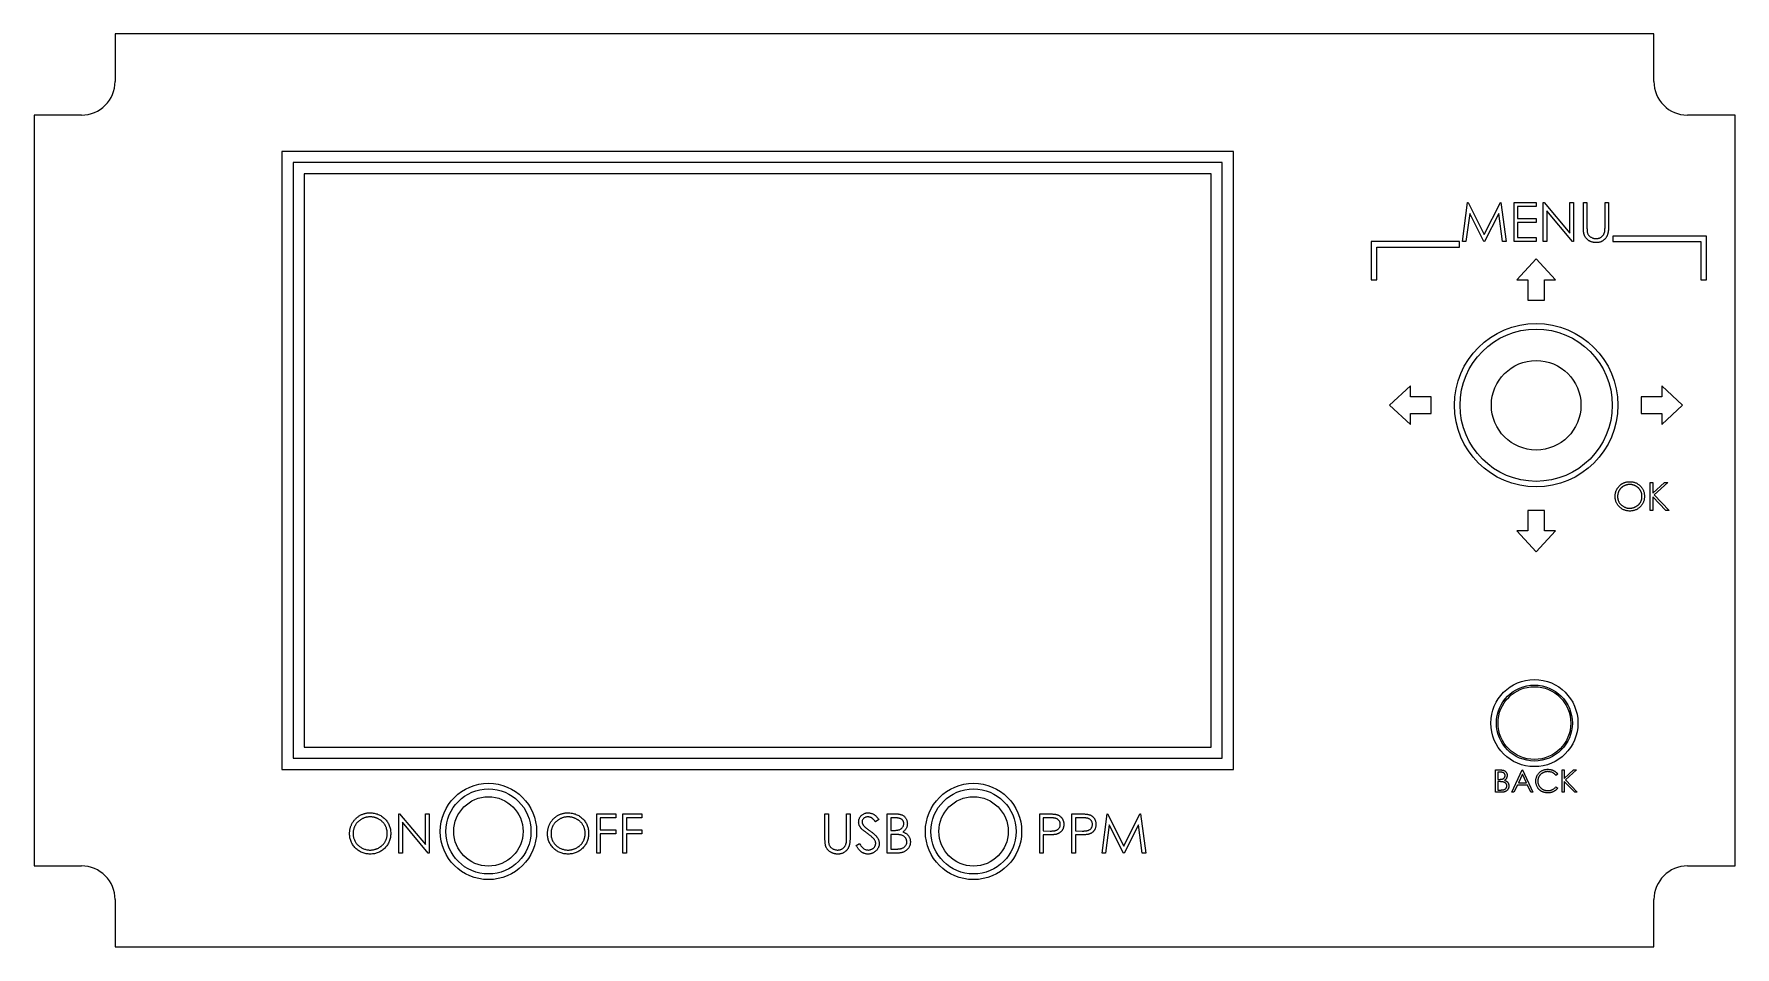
# Model space of a CAD drawing. Header units: millimetres. Extents: x -120 to 32, y -42 to 40.
import ezdxf

# ---------------------------------------------------------------- set-up
doc = ezdxf.new("R2010")
doc.units = ezdxf.units.MM

msp = doc.modelspace()

# ---------------------------------------------------------------- linework, layer by layer
at = {"color": 7, "linetype": 'Continuous', "lineweight": 25}
for p, q in [((-112.59, 39.91), (-112.59, 35.66)), ((24.86, 39.91), (-112.59, 39.91)), ((24.86, 35.66), (24.86, 39.91)), ((-119.83, 32.66), (-119.83, -34.4)), ((-115.59, 32.66), (-119.83, 32.66)), ((32.11, 32.66), (27.86, 32.66)), ((32.11, -34.4), (32.11, 32.66)), ((-12.69, 29.42), (-97.69, 29.42)), ((-97.69, 29.42), (-97.69, -25.78)), ((-12.69, -25.78), (-12.69, 29.42)), ((-96.69, 28.42), (-96.69, -24.78)), ((-13.69, 28.42), (-96.69, 28.42)), ((-95.69, 27.42), (-95.69, -23.78)), ((-14.69, 27.42), (-95.69, 27.42)), ((-14.69, -23.78), (-14.69, 27.42)), ((-13.69, -24.78), (-13.69, 28.42)), ((7.76, 21.36), (8.22, 24.86)), ((8.22, 24.86), (8.26, 24.86)), ((8.26, 24.86), (9.71, 21.99)), ((9.71, 21.99), (11.15, 24.86)), ((11.15, 24.86), (11.19, 24.86)), ((11.19, 24.86), (11.66, 21.36)), ((12.38, 24.86), (14.35, 24.86)), ((12.38, 21.36), (12.38, 24.86)), ((12.69, 24.5), (12.69, 23.42)), ((14.35, 24.5), (12.69, 24.5)), ((14.35, 24.86), (14.35, 24.5)), ((14.98, 24.86), (15.05, 24.86)), ((14.98, 21.36), (14.98, 24.86)), ((15.05, 24.86), (17.36, 22.11)), ((17.36, 24.86), (17.67, 24.86)), ((17.36, 22.11), (17.36, 24.86)), ((17.67, 24.86), (17.67, 21.36)), ((18.57, 24.86), (18.88, 24.86)), ((18.57, 22.75), (18.57, 24.86)), ((18.88, 24.86), (18.88, 22.76)), ((20.5, 24.86), (20.81, 24.86)), ((20.5, 22.76), (20.5, 24.86)), ((20.81, 24.86), (20.81, 22.75)), ((8.41, 23.88), (8.07, 21.36)), ((9.67, 21.36), (8.41, 23.88)), ((11.01, 23.88), (9.74, 21.36)), ((11.34, 21.36), (11.01, 23.88)), ((12.69, 23.42), (14.35, 23.42)), ((12.69, 23.07), (12.69, 21.72)), ((14.35, 23.07), (12.69, 23.07)), ((14.35, 23.42), (14.35, 23.07)), ((17.6, 21.36), (15.29, 24.11)), ((15.29, 24.11), (15.29, 21.36)), ((7.49, 21.36), (-0.38, 21.36)), ((-0.38, 21.36), (-0.38, 17.96)), ((7.49, 20.86), (7.49, 21.36)), ((8.07, 21.36), (7.76, 21.36)), ((9.74, 21.36), (9.67, 21.36)), ((11.66, 21.36), (11.34, 21.36)), ((14.35, 21.36), (12.38, 21.36)), ((12.69, 21.72), (14.35, 21.72)), ((14.35, 21.72), (14.35, 21.36)), ((15.29, 21.36), (14.98, 21.36)), ((17.67, 21.36), (17.6, 21.36)), ((29.57, 21.86), (21.2, 21.86)), ((21.2, 21.86), (21.2, 21.36)), ((21.2, 21.36), (29.07, 21.36)), ((29.07, 21.36), (29.07, 17.96)), ((29.57, 17.96), (29.57, 21.86)), ((0.12, 17.96), (0.12, 20.86)), ((0.12, 20.86), (7.49, 20.86)), ((14.35, 19.84), (12.62, 17.96)), ((16.07, 17.96), (14.35, 19.84)), ((-0.38, 17.96), (0.12, 17.96)), ((12.62, 17.96), (13.61, 17.96)), ((13.61, 17.96), (13.61, 16.14)), ((15.08, 16.14), (15.08, 17.96)), ((15.08, 17.96), (16.07, 17.96)), ((29.07, 17.96), (29.57, 17.96)), ((13.61, 16.14), (15.08, 16.14)), ((3.13, 8.47), (1.26, 6.75)), ((3.13, 7.49), (3.13, 8.47)), ((27.43, 6.75), (25.56, 8.47)), ((25.56, 8.47), (25.56, 7.49)), ((1.26, 6.75), (3.13, 5.03)), ((4.96, 7.49), (3.13, 7.49)), ((4.96, 6.01), (4.96, 7.49)), ((25.56, 7.49), (23.73, 7.49)), ((23.73, 7.49), (23.73, 6.01)), ((25.56, 5.03), (27.43, 6.75)), ((3.13, 5.03), (3.13, 6.01)), ((3.13, 6.01), (4.96, 6.01)), ((23.73, 6.01), (25.56, 6.01)), ((25.56, 6.01), (25.56, 5.03)), ((24.54, -0.14), (24.76, -0.14)), ((24.54, -2.64), (24.54, -0.14)), ((24.76, -1.09), (25.8, -0.14)), ((24.76, -0.14), (24.76, -1.09)), ((24.76, -1.43), (24.76, -2.64)), ((25.92, -2.64), (24.76, -1.43)), ((26.12, -0.14), (24.9, -1.26)), ((24.9, -1.26), (26.22, -2.64)), ((25.8, -0.14), (26.12, -0.14)), ((13.61, -2.64), (13.61, -4.46)), ((15.08, -2.64), (13.61, -2.64)), ((15.08, -4.46), (15.08, -2.64)), ((24.76, -2.64), (24.54, -2.64)), ((26.22, -2.64), (25.92, -2.64)), ((13.61, -4.46), (12.62, -4.46)), ((12.62, -4.46), (14.35, -6.34)), ((14.35, -6.34), (16.07, -4.46)), ((16.07, -4.46), (15.08, -4.46)), ((-95.69, -23.78), (-14.69, -23.78)), ((-97.69, -25.78), (-12.69, -25.78)), ((-96.69, -24.78), (-13.69, -24.78)), ((10.73, -25.82), (11.12, -25.82)), ((10.73, -27.82), (10.73, -25.82)), ((12.17, -27.82), (13.11, -25.82)), ((13.11, -25.82), (13.14, -25.82)), ((13.14, -25.82), (14.06, -27.82)), ((16.68, -25.82), (16.86, -25.82)), ((16.68, -27.82), (16.68, -25.82)), ((16.86, -26.58), (17.69, -25.82)), ((16.86, -25.82), (16.86, -26.58)), ((17.95, -25.82), (16.97, -26.72)), ((17.69, -25.82), (17.95, -25.82)), ((10.91, -26.03), (10.91, -26.67)), ((11.15, -26.03), (10.91, -26.03)), ((10.91, -26.67), (11.03, -26.67)), ((10.91, -26.87), (10.91, -27.62)), ((11.03, -26.87), (10.91, -26.87)), ((12.67, -27.18), (12.36, -27.82)), ((13.57, -27.18), (12.67, -27.18)), ((13.13, -26.21), (12.76, -26.98)), ((12.76, -26.98), (13.48, -26.98)), ((13.48, -26.98), (13.13, -26.21)), ((13.87, -27.82), (13.57, -27.18)), ((16.27, -26.19), (16.11, -26.31)), ((16.11, -27.33), (16.27, -27.45)), ((16.86, -26.86), (16.86, -27.82)), ((17.79, -27.82), (16.86, -26.86)), ((16.97, -26.72), (18.02, -27.82)), ((11.27, -27.82), (10.73, -27.82)), ((10.91, -27.62), (11.17, -27.62)), ((12.36, -27.82), (12.17, -27.82)), ((14.06, -27.82), (13.87, -27.82)), ((16.86, -27.82), (16.68, -27.82)), ((18.02, -27.82), (17.79, -27.82)), ((-87.25, -29.75), (-87.18, -29.75)), ((-87.25, -33.25), (-87.25, -29.75)), ((-87.18, -29.75), (-84.87, -32.5)), ((-84.87, -29.75), (-84.55, -29.75)), ((-84.87, -32.5), (-84.87, -29.75)), ((-84.55, -29.75), (-84.55, -33.25)), ((-69.57, -29.75), (-67.87, -29.75)), ((-69.57, -33.25), (-69.57, -29.75)), ((-69.26, -30.11), (-69.26, -31.18)), ((-67.87, -30.11), (-69.26, -30.11)), ((-67.87, -29.75), (-67.87, -30.11)), ((-67.24, -29.75), (-65.53, -29.75)), ((-67.24, -33.25), (-67.24, -29.75)), ((-66.92, -30.11), (-66.92, -31.18)), ((-65.53, -30.11), (-66.92, -30.11)), ((-65.53, -29.75), (-65.53, -30.11)), ((-49.18, -29.75), (-48.87, -29.75)), ((-49.18, -31.86), (-49.18, -29.75)), ((-48.87, -29.75), (-48.87, -31.85)), ((-47.25, -29.75), (-46.94, -29.75)), ((-47.25, -31.85), (-47.25, -29.75)), ((-46.94, -29.75), (-46.94, -31.86)), ((-44.38, -30.25), (-44.66, -30.47)), ((-43.62, -29.75), (-42.93, -29.75)), ((-43.62, -33.25), (-43.62, -29.75)), ((-43.3, -30.11), (-43.3, -31.23)), ((-42.88, -30.11), (-43.3, -30.11)), ((-30, -29.75), (-29.31, -29.75)), ((-30, -33.25), (-30, -29.75)), ((-29.68, -30.11), (-29.68, -31.27)), ((-29.04, -30.11), (-29.68, -30.11)), ((-27.12, -29.75), (-26.44, -29.75)), ((-27.12, -33.25), (-27.12, -29.75)), ((-26.81, -30.11), (-26.81, -31.27)), ((-26.17, -30.11), (-26.81, -30.11)), ((-24.43, -33.25), (-23.97, -29.75)), ((-23.97, -29.75), (-23.93, -29.75)), ((-23.93, -29.75), (-22.48, -32.62)), ((-22.48, -32.62), (-21.04, -29.75)), ((-21.04, -29.75), (-20.99, -29.75)), ((-20.99, -29.75), (-20.53, -33.25)), ((-84.63, -33.25), (-86.93, -30.5)), ((-86.93, -30.5), (-86.93, -33.25)), ((-69.26, -31.18), (-67.87, -31.18)), ((-69.26, -31.54), (-69.26, -33.25)), ((-67.87, -31.54), (-69.26, -31.54)), ((-67.87, -31.18), (-67.87, -31.54)), ((-66.92, -31.18), (-65.53, -31.18)), ((-66.92, -31.54), (-66.92, -33.25)), ((-65.53, -31.54), (-66.92, -31.54)), ((-65.53, -31.18), (-65.53, -31.54)), ((-43.3, -31.23), (-43.09, -31.23)), ((-43.09, -31.59), (-43.3, -31.59)), ((-43.3, -31.59), (-43.3, -32.89)), ((-29.68, -31.27), (-29.07, -31.28)), ((-29.68, -31.63), (-29.68, -33.25)), ((-29.43, -31.63), (-29.68, -31.63)), ((-26.81, -31.27), (-26.2, -31.28)), ((-26.81, -31.63), (-26.81, -33.25)), ((-26.56, -31.63), (-26.81, -31.63)), ((-23.78, -30.72), (-24.12, -33.25)), ((-22.51, -33.25), (-23.78, -30.72)), ((-21.18, -30.73), (-22.44, -33.25)), ((-20.84, -33.25), (-21.18, -30.73)), ((-86.93, -33.25), (-87.25, -33.25)), ((-84.55, -33.25), (-84.63, -33.25)), ((-69.26, -33.25), (-69.57, -33.25)), ((-66.92, -33.25), (-67.24, -33.25)), ((-46.4, -32.57), (-46.1, -32.4)), ((-42.67, -33.25), (-43.62, -33.25)), ((-43.3, -32.89), (-42.86, -32.89)), ((-29.68, -33.25), (-30, -33.25)), ((-26.81, -33.25), (-27.12, -33.25)), ((-24.12, -33.25), (-24.43, -33.25)), ((-22.44, -33.25), (-22.51, -33.25)), ((-20.53, -33.25), (-20.84, -33.25)), ((-119.83, -34.4), (-115.59, -34.4)), ((27.87, -34.4), (32.11, -34.4)), ((-112.59, -37.4), (-112.59, -41.64)), ((24.87, -41.64), (24.87, -37.4)), ((-112.59, -41.64), (24.87, -41.64))]:
    msp.add_line(p, q, dxfattribs=at)
for centre, radius in [((14.35, 6.75), 7.3), ((14.35, 6.75), 6.8), ((14.35, 6.75), 4), ((14.19, -21.64), 3.89), ((14.19, -21.64), 3.39), ((14.19, -21.64), 3.25), ((-79.24, -31.32), 4.3), ((-35.91, -31.32), 4.3), ((-79.24, -31.32), 3.8), ((-79.24, -31.32), 3.1), ((-35.91, -31.32), 3.8), ((-35.91, -31.32), 3.1)]:
    msp.add_circle(centre, radius, dxfattribs=at)
for centre, start, end in [((-115.59, 35.66), 270, 0), ((27.86, 35.66), 180, 270), ((-115.59, -37.4), 0, 90), ((27.87, -37.4), 90, 180)]:
    msp.add_arc(centre, 3, start, end, dxfattribs=at)
for points, knots in [([(18.63, 22.01), (18.63, 22.03), (18.62, 22.07), (18.6, 22.13), (18.59, 22.21), (18.58, 22.3), (18.58, 22.4), (18.57, 22.5), (18.57, 22.62), (18.57, 22.7), (18.57, 22.75)], [0, 0, 0, 0, 0.07813, 0.169465, 0.274335, 0.39211, 0.523687, 0.668365, 0.827132, 1, 1, 1, 1]), ([(19.73, 21.27), (19.69, 21.27), (19.63, 21.27), (19.53, 21.28), (19.43, 21.3), (19.34, 21.32), (19.26, 21.35), (19.18, 21.38), (19.1, 21.42), (19.02, 21.47), (18.95, 21.52), (18.89, 21.58), (18.83, 21.64), (18.78, 21.71), (18.73, 21.78), (18.69, 21.85), (18.66, 21.93), (18.64, 21.98), (18.63, 22.01)], [0, 0, 0, 0, 0.0711745, 0.1396441, 0.2063172, 0.2713732, 0.3354181, 0.3980763, 0.4606079, 0.5229695, 0.5847157, 0.6448949, 0.7042906, 0.7629982, 0.8210874, 0.8801039, 0.9393885, 1, 1, 1, 1]), ([(18.88, 22.76), (18.88, 22.73), (18.88, 22.68), (18.88, 22.6), (18.89, 22.53), (18.89, 22.46), (18.89, 22.41), (18.89, 22.36), (18.89, 22.33), (18.9, 22.31), (18.9, 22.3)], [0, 0, 0, 0, 0.1910786, 0.3626046, 0.5160988, 0.650038, 0.7659767, 0.862374, 0.9408421, 1, 1, 1, 1]), ([(18.9, 22.3), (18.9, 22.26), (18.91, 22.2), (18.94, 22.11), (18.97, 22.03), (19.02, 21.95), (19.07, 21.89), (19.14, 21.82), (19.22, 21.77), (19.31, 21.72), (19.41, 21.68), (19.51, 21.65), (19.61, 21.63), (19.67, 21.63), (19.71, 21.63)], [0, 0, 0, 0, 0.086315, 0.167766, 0.244433, 0.318135, 0.391884, 0.470068, 0.553904, 0.644339, 0.736875, 0.826168, 0.913679, 1, 1, 1, 1]), ([(19.71, 21.63), (19.74, 21.63), (19.79, 21.63), (19.88, 21.65), (19.96, 21.67), (20.04, 21.7), (20.12, 21.74), (20.19, 21.79), (20.25, 21.84), (20.31, 21.9), (20.36, 21.97), (20.4, 22.05), (20.44, 22.13), (20.45, 22.19), (20.46, 22.22)], [0, 0, 0, 0, 0.082891, 0.165303, 0.247762, 0.331528, 0.41528, 0.496366, 0.577151, 0.657783, 0.739322, 0.823793, 0.909476, 1, 1, 1, 1]), ([(20.81, 22.75), (20.81, 22.71), (20.81, 22.63), (20.81, 22.52), (20.8, 22.42), (20.79, 22.32), (20.78, 22.23), (20.76, 22.14), (20.75, 22.06), (20.72, 21.99), (20.7, 21.92), (20.67, 21.85), (20.63, 21.78), (20.59, 21.72), (20.54, 21.65), (20.49, 21.59), (20.43, 21.54), (20.37, 21.48), (20.3, 21.43), (20.23, 21.39), (20.15, 21.35), (20.08, 21.32), (19.99, 21.3), (19.91, 21.28), (19.82, 21.27), (19.76, 21.27), (19.73, 21.27)], [0, 0, 0, 0, 0.054858, 0.107059, 0.156978, 0.203992, 0.248492, 0.290483, 0.330489, 0.367886, 0.403858, 0.440009, 0.476295, 0.512792, 0.550485, 0.588381, 0.627645, 0.667979, 0.708433, 0.748602, 0.789088, 0.829461, 0.870371, 0.912214, 0.955547, 1, 1, 1, 1]), ([(20.46, 22.22), (20.47, 22.23), (20.47, 22.26), (20.48, 22.31), (20.49, 22.36), (20.49, 22.42), (20.49, 22.5), (20.5, 22.58), (20.5, 22.67), (20.5, 22.73), (20.5, 22.76)], [0, 0, 0, 0, 0.069835, 0.155621, 0.257802, 0.373811, 0.506402, 0.655564, 0.820079, 1, 1, 1, 1]), ([(21.4, -1.4), (21.4, -1.37), (21.4, -1.31), (21.41, -1.22), (21.42, -1.14), (21.44, -1.05), (21.46, -0.97), (21.49, -0.89), (21.53, -0.81), (21.57, -0.73), (21.62, -0.66), (21.67, -0.59), (21.72, -0.52), (21.78, -0.46), (21.84, -0.4), (21.9, -0.34), (21.97, -0.29), (22.04, -0.25), (22.12, -0.21), (22.2, -0.17), (22.28, -0.14), (22.36, -0.12), (22.44, -0.1), (22.52, -0.09), (22.61, -0.08), (22.67, -0.08), (22.69, -0.08)], [0, 0, 0, 0, 0.043209, 0.085873, 0.12812, 0.170152, 0.211918, 0.253753, 0.296006, 0.338443, 0.381015, 0.42282, 0.464089, 0.505126, 0.545975, 0.586985, 0.628339, 0.670084, 0.711992, 0.753039, 0.794049, 0.834886, 0.875498, 0.916547, 0.958004, 1, 1, 1, 1]), ([(22.72, -2.7), (22.67, -2.7), (22.58, -2.7), (22.45, -2.68), (22.32, -2.65), (22.2, -2.61), (22.09, -2.56), (21.98, -2.49), (21.87, -2.41), (21.78, -2.32), (21.69, -2.23), (21.61, -2.12), (21.54, -2.02), (21.49, -1.9), (21.45, -1.78), (21.42, -1.66), (21.4, -1.53), (21.4, -1.44), (21.4, -1.4)], [0, 0, 0, 0, 0.065819, 0.129747, 0.192072, 0.253459, 0.31457, 0.37628, 0.439026, 0.503267, 0.567493, 0.629705, 0.691, 0.751452, 0.812004, 0.87315, 0.935635, 1, 1, 1, 1]), ([(22.71, -0.33), (22.68, -0.33), (22.64, -0.33), (22.56, -0.34), (22.5, -0.35), (22.43, -0.37), (22.36, -0.39), (22.29, -0.41), (22.23, -0.44), (22.16, -0.47), (22.1, -0.51), (22.04, -0.55), (21.99, -0.6), (21.94, -0.64), (21.89, -0.69), (21.84, -0.74), (21.8, -0.8), (21.76, -0.86), (21.73, -0.92), (21.7, -0.98), (21.68, -1.05), (21.66, -1.12), (21.64, -1.18), (21.63, -1.25), (21.62, -1.33), (21.62, -1.38), (21.62, -1.4)], [0, 0, 0, 0, 0.042023, 0.083645, 0.124984, 0.166247, 0.207702, 0.249631, 0.291742, 0.334743, 0.37746, 0.419556, 0.461044, 0.502096, 0.542891, 0.583801, 0.624864, 0.666225, 0.707399, 0.748557, 0.789655, 0.83074, 0.87207, 0.913993, 0.956498, 1, 1, 1, 1]), ([(21.62, -1.4), (21.62, -1.44), (21.62, -1.51), (21.64, -1.61), (21.66, -1.71), (21.7, -1.81), (21.74, -1.9), (21.8, -1.99), (21.86, -2.07), (21.94, -2.15), (22.02, -2.22), (22.11, -2.28), (22.2, -2.33), (22.29, -2.37), (22.39, -2.41), (22.49, -2.43), (22.6, -2.45), (22.67, -2.45), (22.71, -2.45)], [0, 0, 0, 0, 0.064504, 0.126899, 0.187747, 0.24815, 0.308586, 0.369583, 0.431827, 0.49618, 0.560668, 0.623504, 0.68526, 0.746537, 0.808327, 0.870486, 0.934317, 1, 1, 1, 1]), ([(22.69, -0.08), (22.74, -0.08), (22.83, -0.08), (22.97, -0.1), (23.09, -0.13), (23.22, -0.17), (23.33, -0.22), (23.44, -0.29), (23.55, -0.36), (23.64, -0.45), (23.73, -0.55), (23.81, -0.65), (23.88, -0.76), (23.93, -0.88), (23.97, -1), (24, -1.12), (24.02, -1.25), (24.02, -1.34), (24.03, -1.39)], [0, 0, 0, 0, 0.06657, 0.130749, 0.193413, 0.254989, 0.316114, 0.377262, 0.439401, 0.502971, 0.566525, 0.628231, 0.689091, 0.749345, 0.81017, 0.87161, 0.934869, 1, 1, 1, 1]), ([(23.8, -1.39), (23.8, -1.36), (23.8, -1.32), (23.79, -1.24), (23.78, -1.18), (23.77, -1.11), (23.75, -1.04), (23.72, -0.98), (23.69, -0.92), (23.66, -0.86), (23.62, -0.8), (23.58, -0.74), (23.53, -0.69), (23.49, -0.64), (23.43, -0.59), (23.38, -0.55), (23.32, -0.51), (23.26, -0.47), (23.19, -0.44), (23.12, -0.41), (23.06, -0.39), (22.99, -0.37), (22.92, -0.35), (22.85, -0.34), (22.78, -0.33), (22.73, -0.33), (22.71, -0.33)], [0, 0, 0, 0, 0.042915, 0.08513, 0.126473, 0.167453, 0.207976, 0.248249, 0.28875, 0.32967, 0.370537, 0.411129, 0.451819, 0.492406, 0.533486, 0.575263, 0.617441, 0.660672, 0.70394, 0.746868, 0.789079, 0.831104, 0.873238, 0.915166, 0.957381, 1, 1, 1, 1]), ([(22.71, -2.45), (22.73, -2.45), (22.78, -2.45), (22.85, -2.44), (22.92, -2.43), (22.99, -2.41), (23.06, -2.39), (23.13, -2.37), (23.2, -2.34), (23.26, -2.31), (23.32, -2.27), (23.38, -2.23), (23.44, -2.19), (23.49, -2.14), (23.54, -2.09), (23.58, -2.04), (23.62, -1.99), (23.66, -1.93), (23.69, -1.87), (23.72, -1.8), (23.75, -1.74), (23.77, -1.67), (23.78, -1.6), (23.79, -1.53), (23.8, -1.46), (23.8, -1.41), (23.8, -1.39)], [0, 0, 0, 0, 0.043633, 0.086538, 0.129177, 0.171436, 0.213416, 0.255266, 0.297369, 0.339941, 0.382347, 0.423953, 0.464871, 0.505572, 0.546003, 0.586568, 0.627065, 0.668271, 0.709549, 0.750428, 0.791096, 0.832027, 0.873136, 0.914611, 0.956956, 1, 1, 1, 1]), ([(24.03, -1.39), (24.02, -1.43), (24.02, -1.52), (24, -1.65), (23.97, -1.78), (23.93, -1.9), (23.88, -2.01), (23.81, -2.12), (23.73, -2.23), (23.65, -2.32), (23.55, -2.41), (23.44, -2.49), (23.34, -2.56), (23.22, -2.61), (23.1, -2.65), (22.98, -2.68), (22.85, -2.7), (22.76, -2.7), (22.72, -2.7)], [0, 0, 0, 0, 0.065227, 0.128569, 0.19032, 0.251378, 0.312388, 0.373789, 0.436431, 0.500567, 0.564687, 0.627136, 0.688455, 0.749246, 0.810155, 0.871671, 0.934773, 1, 1, 1, 1]), ([(11.12, -25.82), (11.14, -25.82), (11.18, -25.82), (11.23, -25.83), (11.28, -25.83), (11.33, -25.84), (11.37, -25.84), (11.41, -25.85), (11.45, -25.86), (11.49, -25.88), (11.54, -25.91), (11.6, -25.95), (11.64, -26), (11.68, -26.05), (11.72, -26.11), (11.74, -26.18), (11.75, -26.25), (11.75, -26.29), (11.76, -26.32)], [0, 0, 0, 0, 0.062594, 0.121323, 0.17668, 0.228365, 0.276868, 0.321879, 0.364099, 0.403356, 0.477968, 0.550535, 0.623584, 0.698175, 0.773354, 0.847281, 0.922818, 1, 1, 1, 1]), ([(14.32, -26.81), (14.32, -26.77), (14.32, -26.7), (14.34, -26.6), (14.36, -26.5), (14.4, -26.41), (14.44, -26.31), (14.49, -26.23), (14.55, -26.15), (14.63, -26.07), (14.7, -26), (14.79, -25.94), (14.88, -25.89), (14.97, -25.84), (15.07, -25.81), (15.18, -25.79), (15.28, -25.77), (15.36, -25.77), (15.4, -25.77)], [0, 0, 0, 0, 0.064558, 0.127014, 0.187955, 0.248014, 0.307748, 0.368235, 0.42947, 0.492743, 0.556258, 0.618217, 0.679655, 0.741246, 0.803415, 0.866815, 0.932328, 1, 1, 1, 1]), ([(15.4, -25.77), (15.42, -25.77), (15.46, -25.77), (15.53, -25.78), (15.6, -25.79), (15.66, -25.8), (15.72, -25.81), (15.78, -25.83), (15.84, -25.85), (15.9, -25.88), (15.95, -25.91), (16.01, -25.94), (16.06, -25.98), (16.1, -26.01), (16.15, -26.05), (16.19, -26.09), (16.23, -26.14), (16.26, -26.17), (16.27, -26.19)], [0, 0, 0, 0, 0.068548, 0.135683, 0.201215, 0.265682, 0.329267, 0.392395, 0.45507, 0.517127, 0.57879, 0.63974, 0.700192, 0.759806, 0.819628, 0.879355, 0.939512, 1, 1, 1, 1]), ([(11.03, -26.67), (11.05, -26.67), (11.08, -26.67), (11.13, -26.67), (11.18, -26.66), (11.22, -26.66), (11.26, -26.65), (11.29, -26.65), (11.32, -26.64), (11.36, -26.63), (11.4, -26.61), (11.45, -26.58), (11.48, -26.55), (11.52, -26.51), (11.54, -26.47), (11.56, -26.42), (11.57, -26.37), (11.58, -26.34), (11.58, -26.32)], [0, 0, 0, 0, 0.072301, 0.1397, 0.202289, 0.2606, 0.31319, 0.361739, 0.405706, 0.44554, 0.518832, 0.589778, 0.658867, 0.72843, 0.797283, 0.864815, 0.931364, 1, 1, 1, 1]), ([(11.4, -26.9), (11.39, -26.89), (11.37, -26.89), (11.34, -26.89), (11.3, -26.88), (11.25, -26.88), (11.2, -26.88), (11.15, -26.87), (11.09, -26.87), (11.05, -26.87), (11.03, -26.87)], [0, 0, 0, 0, 0.079306, 0.171953, 0.277057, 0.394731, 0.526177, 0.671345, 0.829285, 1, 1, 1, 1]), ([(11.58, -26.32), (11.58, -26.31), (11.58, -26.29), (11.57, -26.26), (11.56, -26.23), (11.55, -26.2), (11.54, -26.17), (11.52, -26.15), (11.5, -26.13), (11.47, -26.1), (11.45, -26.09), (11.42, -26.07), (11.38, -26.06), (11.34, -26.05), (11.3, -26.04), (11.25, -26.03), (11.21, -26.03), (11.17, -26.03), (11.15, -26.03)], [0, 0, 0, 0, 0.057003, 0.111818, 0.164402, 0.21587, 0.266841, 0.317479, 0.369902, 0.4234, 0.479718, 0.539241, 0.602431, 0.67103, 0.744485, 0.823454, 0.90874, 1, 1, 1, 1]), ([(11.17, -27.62), (11.18, -27.62), (11.22, -27.62), (11.27, -27.61), (11.32, -27.61), (11.36, -27.61), (11.4, -27.6), (11.44, -27.59), (11.47, -27.59), (11.51, -27.57), (11.55, -27.55), (11.59, -27.52), (11.63, -27.49), (11.67, -27.45), (11.69, -27.4), (11.72, -27.35), (11.73, -27.3), (11.73, -27.27), (11.73, -27.25)], [0, 0, 0, 0, 0.072502, 0.139739, 0.201795, 0.259822, 0.312206, 0.360773, 0.40454, 0.443698, 0.516841, 0.587874, 0.657965, 0.728969, 0.799308, 0.866636, 0.933116, 1, 1, 1, 1]), ([(11.91, -27.25), (11.91, -27.27), (11.91, -27.31), (11.9, -27.37), (11.89, -27.42), (11.87, -27.47), (11.84, -27.52), (11.81, -27.57), (11.78, -27.62), (11.74, -27.66), (11.69, -27.7), (11.64, -27.73), (11.59, -27.76), (11.53, -27.78), (11.47, -27.8), (11.41, -27.81), (11.34, -27.82), (11.29, -27.82), (11.27, -27.82)], [0, 0, 0, 0, 0.06116, 0.120335, 0.17818, 0.235235, 0.292683, 0.351186, 0.410457, 0.47172, 0.533761, 0.595739, 0.657888, 0.721295, 0.786823, 0.854686, 0.925478, 1, 1, 1, 1]), ([(11.73, -27.25), (11.73, -27.24), (11.73, -27.22), (11.72, -27.19), (11.72, -27.16), (11.71, -27.13), (11.7, -27.11), (11.68, -27.08), (11.66, -27.05), (11.64, -27.02), (11.6, -26.98), (11.54, -26.95), (11.47, -26.92), (11.43, -26.9), (11.4, -26.9)], [0, 0, 0, 0, 0.060287, 0.119602, 0.177503, 0.235143, 0.292133, 0.350871, 0.410098, 0.470732, 0.594829, 0.722579, 0.856691, 1, 1, 1, 1]), ([(11.76, -26.32), (11.76, -26.34), (11.75, -26.38), (11.74, -26.45), (11.72, -26.51), (11.7, -26.56), (11.67, -26.62), (11.63, -26.67), (11.58, -26.71), (11.54, -26.73), (11.52, -26.74)], [0, 0, 0, 0, 0.130569, 0.256581, 0.380552, 0.503623, 0.625739, 0.747549, 0.871766, 1, 1, 1, 1]), ([(11.52, -26.74), (11.55, -26.75), (11.59, -26.77), (11.65, -26.8), (11.7, -26.83), (11.75, -26.87), (11.78, -26.9), (11.82, -26.94), (11.84, -26.99), (11.87, -27.04), (11.89, -27.09), (11.9, -27.14), (11.91, -27.2), (11.91, -27.24), (11.91, -27.25)], [0, 0, 0, 0, 0.106057, 0.202914, 0.2903, 0.370223, 0.446384, 0.521397, 0.598291, 0.676142, 0.755529, 0.834887, 0.916646, 1, 1, 1, 1]), ([(14.57, -27.52), (14.55, -27.5), (14.51, -27.45), (14.46, -27.37), (14.42, -27.29), (14.38, -27.2), (14.35, -27.11), (14.33, -27.01), (14.32, -26.91), (14.32, -26.84), (14.32, -26.81)], [0, 0, 0, 0, 0.124329, 0.247156, 0.36878, 0.490734, 0.613614, 0.738958, 0.867311, 1, 1, 1, 1]), ([(15.38, -25.98), (15.36, -25.98), (15.32, -25.98), (15.27, -25.98), (15.21, -25.99), (15.15, -26), (15.09, -26.02), (15.04, -26.04), (14.99, -26.06), (14.93, -26.09), (14.88, -26.12), (14.84, -26.15), (14.79, -26.18), (14.75, -26.22), (14.71, -26.26), (14.68, -26.3), (14.64, -26.35), (14.61, -26.39), (14.59, -26.44), (14.56, -26.49), (14.54, -26.54), (14.53, -26.6), (14.51, -26.65), (14.51, -26.71), (14.5, -26.77), (14.5, -26.8), (14.5, -26.82)], [0, 0, 0, 0, 0.043955, 0.087502, 0.130463, 0.172752, 0.215403, 0.25765, 0.300153, 0.343121, 0.385925, 0.427686, 0.468818, 0.509492, 0.549883, 0.58998, 0.630405, 0.670869, 0.711384, 0.751627, 0.791776, 0.832459, 0.873319, 0.914543, 0.956924, 1, 1, 1, 1]), ([(14.5, -26.82), (14.5, -26.85), (14.5, -26.91), (14.51, -27), (14.53, -27.08), (14.56, -27.16), (14.6, -27.23), (14.64, -27.3), (14.69, -27.37), (14.75, -27.43), (14.82, -27.48), (14.89, -27.53), (14.96, -27.57), (15.04, -27.61), (15.12, -27.64), (15.21, -27.65), (15.3, -27.67), (15.37, -27.67), (15.4, -27.67)], [0, 0, 0, 0, 0.064323, 0.12629, 0.186726, 0.246146, 0.305576, 0.365429, 0.426326, 0.48884, 0.551725, 0.613919, 0.675484, 0.737334, 0.800229, 0.864502, 0.931041, 1, 1, 1, 1]), ([(16.11, -26.31), (16.1, -26.3), (16.08, -26.27), (16.04, -26.23), (16, -26.2), (15.97, -26.16), (15.93, -26.14), (15.88, -26.11), (15.84, -26.08), (15.78, -26.05), (15.7, -26.02), (15.6, -26), (15.49, -25.98), (15.42, -25.98), (15.38, -25.98)], [0, 0, 0, 0, 0.063163, 0.125475, 0.187121, 0.248294, 0.309295, 0.36985, 0.430973, 0.492456, 0.616148, 0.740844, 0.868183, 1, 1, 1, 1]), ([(15.4, -27.67), (15.43, -27.67), (15.5, -27.67), (15.6, -27.65), (15.7, -27.62), (15.79, -27.59), (15.88, -27.54), (15.96, -27.48), (16.04, -27.41), (16.09, -27.36), (16.11, -27.33)], [0, 0, 0, 0, 0.128515, 0.252949, 0.374755, 0.49594, 0.617181, 0.740909, 0.867811, 1, 1, 1, 1]), ([(15.4, -27.87), (15.38, -27.87), (15.33, -27.87), (15.27, -27.87), (15.21, -27.86), (15.15, -27.85), (15.09, -27.84), (15.04, -27.82), (14.98, -27.81), (14.93, -27.79), (14.88, -27.76), (14.83, -27.74), (14.78, -27.71), (14.74, -27.68), (14.69, -27.64), (14.65, -27.61), (14.61, -27.57), (14.59, -27.54), (14.57, -27.52)], [0, 0, 0, 0, 0.069663, 0.13775, 0.203917, 0.26878, 0.332414, 0.394754, 0.45618, 0.516996, 0.577396, 0.637198, 0.696999, 0.756756, 0.816554, 0.876948, 0.938132, 1, 1, 1, 1]), ([(16.27, -27.45), (16.26, -27.47), (16.23, -27.5), (16.19, -27.55), (16.15, -27.59), (16.1, -27.63), (16.05, -27.67), (16, -27.7), (15.95, -27.74), (15.9, -27.76), (15.84, -27.79), (15.78, -27.81), (15.72, -27.83), (15.66, -27.85), (15.6, -27.86), (15.53, -27.87), (15.47, -27.87), (15.42, -27.87), (15.4, -27.87)], [0, 0, 0, 0, 0.061674, 0.123053, 0.183475, 0.243727, 0.304279, 0.364863, 0.425946, 0.487391, 0.54922, 0.611144, 0.673529, 0.736961, 0.800785, 0.866013, 0.932101, 1, 1, 1, 1]), ([(-91.64, -31.51), (-91.64, -31.47), (-91.64, -31.39), (-91.63, -31.27), (-91.61, -31.15), (-91.58, -31.03), (-91.55, -30.91), (-91.51, -30.8), (-91.46, -30.69), (-91.4, -30.58), (-91.34, -30.47), (-91.27, -30.37), (-91.19, -30.28), (-91.11, -30.19), (-91.03, -30.11), (-90.94, -30.04), (-90.84, -29.96), (-90.74, -29.9), (-90.63, -29.84), (-90.52, -29.79), (-90.41, -29.75), (-90.3, -29.72), (-90.18, -29.69), (-90.07, -29.67), (-89.95, -29.66), (-89.87, -29.66), (-89.83, -29.66)], [0, 0, 0, 0, 0.043209, 0.0858729, 0.12812, 0.170152, 0.2119176, 0.253753, 0.2960064, 0.3384434, 0.3810154, 0.4228205, 0.4640891, 0.5051258, 0.545975, 0.5869852, 0.6283386, 0.6700838, 0.7119916, 0.7530392, 0.7940494, 0.8348855, 0.8754983, 0.9165473, 0.9580038, 1, 1, 1, 1]), ([(-89.81, -30.02), (-89.84, -30.02), (-89.91, -30.02), (-90.01, -30.03), (-90.11, -30.04), (-90.2, -30.07), (-90.3, -30.1), (-90.39, -30.13), (-90.48, -30.17), (-90.57, -30.22), (-90.66, -30.27), (-90.74, -30.33), (-90.82, -30.39), (-90.89, -30.45), (-90.96, -30.52), (-91.02, -30.59), (-91.08, -30.67), (-91.13, -30.76), (-91.18, -30.84), (-91.22, -30.93), (-91.25, -31.02), (-91.28, -31.12), (-91.3, -31.21), (-91.32, -31.31), (-91.33, -31.41), (-91.33, -31.48), (-91.33, -31.51)], [0, 0, 0, 0, 0.042023, 0.083645, 0.124984, 0.166247, 0.207702, 0.249631, 0.291742, 0.334743, 0.37746, 0.419556, 0.461044, 0.502096, 0.542891, 0.583801, 0.624864, 0.666225, 0.707399, 0.748557, 0.789655, 0.83074, 0.87207, 0.913993, 0.956498, 1, 1, 1, 1]), ([(-89.83, -29.66), (-89.76, -29.66), (-89.63, -29.66), (-89.45, -29.69), (-89.27, -29.73), (-89.1, -29.79), (-88.93, -29.86), (-88.78, -29.95), (-88.63, -30.06), (-88.5, -30.19), (-88.37, -30.32), (-88.26, -30.47), (-88.17, -30.62), (-88.1, -30.78), (-88.04, -30.95), (-88, -31.12), (-87.97, -31.31), (-87.97, -31.43), (-87.96, -31.5)], [0, 0, 0, 0, 0.06657, 0.130749, 0.1934128, 0.2549894, 0.3161136, 0.3772618, 0.4394008, 0.5029706, 0.566525, 0.6282311, 0.6890906, 0.7493447, 0.8101696, 0.8716098, 0.9348692, 1, 1, 1, 1]), ([(-88.28, -31.5), (-88.28, -31.46), (-88.28, -31.39), (-88.29, -31.3), (-88.31, -31.2), (-88.33, -31.1), (-88.36, -31.01), (-88.39, -30.92), (-88.43, -30.83), (-88.48, -30.75), (-88.53, -30.67), (-88.59, -30.59), (-88.65, -30.52), (-88.72, -30.45), (-88.79, -30.38), (-88.87, -30.32), (-88.95, -30.27), (-89.04, -30.22), (-89.13, -30.17), (-89.22, -30.13), (-89.32, -30.1), (-89.41, -30.07), (-89.51, -30.04), (-89.61, -30.03), (-89.71, -30.02), (-89.78, -30.02), (-89.81, -30.02)], [0, 0, 0, 0, 0.042915, 0.08513, 0.126473, 0.167453, 0.207976, 0.248249, 0.28875, 0.32967, 0.370537, 0.411129, 0.451819, 0.492406, 0.533486, 0.575263, 0.617441, 0.660672, 0.70394, 0.746868, 0.789079, 0.831104, 0.873238, 0.915166, 0.957381, 1, 1, 1, 1]), ([(-73.97, -31.51), (-73.97, -31.47), (-73.97, -31.39), (-73.95, -31.27), (-73.93, -31.15), (-73.91, -31.03), (-73.87, -30.91), (-73.83, -30.8), (-73.78, -30.69), (-73.73, -30.58), (-73.66, -30.47), (-73.59, -30.37), (-73.52, -30.28), (-73.44, -30.19), (-73.35, -30.11), (-73.26, -30.04), (-73.16, -29.96), (-73.06, -29.9), (-72.96, -29.84), (-72.85, -29.79), (-72.74, -29.75), (-72.62, -29.72), (-72.51, -29.69), (-72.39, -29.67), (-72.27, -29.66), (-72.19, -29.66), (-72.15, -29.66)], [0, 0, 0, 0, 0.043209, 0.0858729, 0.12812, 0.170152, 0.2119176, 0.253753, 0.2960064, 0.3384434, 0.3810154, 0.4228205, 0.4640891, 0.5051258, 0.545975, 0.5869852, 0.6283386, 0.6700838, 0.7119916, 0.7530392, 0.7940494, 0.8348855, 0.8754983, 0.9165473, 0.9580038, 1, 1, 1, 1]), ([(-72.14, -30.02), (-72.17, -30.02), (-72.23, -30.02), (-72.33, -30.03), (-72.43, -30.04), (-72.53, -30.07), (-72.62, -30.1), (-72.71, -30.13), (-72.8, -30.17), (-72.89, -30.22), (-72.98, -30.27), (-73.06, -30.33), (-73.14, -30.39), (-73.21, -30.45), (-73.28, -30.52), (-73.34, -30.59), (-73.4, -30.67), (-73.45, -30.76), (-73.5, -30.84), (-73.54, -30.93), (-73.58, -31.02), (-73.6, -31.12), (-73.63, -31.21), (-73.64, -31.31), (-73.65, -31.41), (-73.65, -31.48), (-73.65, -31.51)], [0, 0, 0, 0, 0.042023, 0.083645, 0.124984, 0.166247, 0.207702, 0.249631, 0.291742, 0.334743, 0.37746, 0.419556, 0.461044, 0.502096, 0.542891, 0.583801, 0.624864, 0.666225, 0.707399, 0.748557, 0.789655, 0.83074, 0.87207, 0.913993, 0.956498, 1, 1, 1, 1]), ([(-72.15, -29.66), (-72.09, -29.66), (-71.96, -29.66), (-71.77, -29.69), (-71.59, -29.73), (-71.42, -29.79), (-71.26, -29.86), (-71.1, -29.95), (-70.96, -30.06), (-70.82, -30.19), (-70.7, -30.32), (-70.59, -30.47), (-70.49, -30.62), (-70.42, -30.78), (-70.36, -30.95), (-70.32, -31.12), (-70.29, -31.31), (-70.29, -31.43), (-70.29, -31.5)], [0, 0, 0, 0, 0.06657, 0.130749, 0.193413, 0.254989, 0.316114, 0.377262, 0.439401, 0.502971, 0.566525, 0.628231, 0.689091, 0.749345, 0.81017, 0.87161, 0.934869, 1, 1, 1, 1]), ([(-70.6, -31.5), (-70.6, -31.46), (-70.6, -31.39), (-70.61, -31.3), (-70.63, -31.2), (-70.65, -31.1), (-70.68, -31.01), (-70.71, -30.92), (-70.75, -30.83), (-70.8, -30.75), (-70.85, -30.67), (-70.91, -30.59), (-70.97, -30.52), (-71.04, -30.45), (-71.12, -30.38), (-71.19, -30.32), (-71.28, -30.27), (-71.36, -30.22), (-71.46, -30.17), (-71.55, -30.13), (-71.64, -30.1), (-71.74, -30.07), (-71.84, -30.04), (-71.93, -30.03), (-72.03, -30.02), (-72.1, -30.02), (-72.14, -30.02)], [0, 0, 0, 0, 0.042915, 0.08513, 0.126473, 0.167453, 0.207976, 0.248249, 0.28875, 0.32967, 0.370537, 0.411129, 0.451819, 0.492406, 0.533486, 0.575263, 0.617441, 0.660672, 0.70394, 0.746868, 0.789079, 0.831104, 0.873238, 0.915166, 0.957381, 1, 1, 1, 1]), ([(-46.17, -30.48), (-46.17, -30.44), (-46.17, -30.36), (-46.15, -30.26), (-46.11, -30.16), (-46.07, -30.06), (-46, -29.97), (-45.93, -29.89), (-45.85, -29.82), (-45.75, -29.76), (-45.65, -29.72), (-45.54, -29.68), (-45.43, -29.66), (-45.35, -29.66), (-45.31, -29.66)], [0, 0, 0, 0, 0.0837854, 0.1657799, 0.24628, 0.3274609, 0.408797, 0.4897152, 0.571376, 0.6555233, 0.7410195, 0.8265468, 0.9119889, 1, 1, 1, 1]), ([(-45.35, -30.02), (-45.38, -30.02), (-45.45, -30.02), (-45.55, -30.05), (-45.64, -30.09), (-45.72, -30.14), (-45.78, -30.21), (-45.83, -30.29), (-45.86, -30.37), (-45.86, -30.43), (-45.86, -30.46)], [0, 0, 0, 0, 0.143073, 0.275903, 0.402371, 0.528414, 0.650356, 0.765895, 0.880774, 1, 1, 1, 1]), ([(-44.66, -30.47), (-44.68, -30.44), (-44.71, -30.4), (-44.76, -30.34), (-44.81, -30.29), (-44.86, -30.24), (-44.9, -30.2), (-44.94, -30.16), (-44.98, -30.13), (-45.03, -30.1), (-45.1, -30.06), (-45.18, -30.04), (-45.26, -30.02), (-45.32, -30.02), (-45.35, -30.02)], [0, 0, 0, 0, 0.098469, 0.189629, 0.274184, 0.352183, 0.423199, 0.488551, 0.548473, 0.60144, 0.701198, 0.799592, 0.898545, 1, 1, 1, 1]), ([(-45.31, -29.66), (-45.27, -29.66), (-45.19, -29.66), (-45.07, -29.69), (-44.95, -29.73), (-44.86, -29.77), (-44.79, -29.82), (-44.73, -29.86), (-44.67, -29.91), (-44.62, -29.97), (-44.56, -30.03), (-44.5, -30.1), (-44.44, -30.17), (-44.4, -30.22), (-44.38, -30.25)], [0, 0, 0, 0, 0.107233, 0.213252, 0.31883, 0.426794, 0.483646, 0.543604, 0.608308, 0.677127, 0.750686, 0.828713, 0.91219, 1, 1, 1, 1]), ([(-42.93, -29.75), (-42.9, -29.75), (-42.84, -29.75), (-42.74, -29.75), (-42.65, -29.76), (-42.57, -29.77), (-42.49, -29.79), (-42.42, -29.8), (-42.36, -29.82), (-42.28, -29.85), (-42.19, -29.9), (-42.1, -29.97), (-42.02, -30.06), (-41.95, -30.15), (-41.89, -30.26), (-41.85, -30.37), (-41.83, -30.49), (-41.82, -30.57), (-41.82, -30.62)], [0, 0, 0, 0, 0.062594, 0.121323, 0.17668, 0.228365, 0.276868, 0.321879, 0.364099, 0.403356, 0.477968, 0.550535, 0.623584, 0.698175, 0.773354, 0.847281, 0.922818, 1, 1, 1, 1]), ([(-42.14, -30.62), (-42.14, -30.6), (-42.14, -30.56), (-42.15, -30.51), (-42.16, -30.46), (-42.18, -30.41), (-42.2, -30.36), (-42.23, -30.32), (-42.27, -30.28), (-42.31, -30.24), (-42.36, -30.21), (-42.42, -30.18), (-42.48, -30.16), (-42.54, -30.14), (-42.62, -30.13), (-42.7, -30.11), (-42.79, -30.11), (-42.85, -30.11), (-42.88, -30.11)], [0, 0, 0, 0, 0.057003, 0.111818, 0.164402, 0.21587, 0.266841, 0.317479, 0.369902, 0.4234, 0.479718, 0.539241, 0.602431, 0.67103, 0.744485, 0.823454, 0.90874, 1, 1, 1, 1]), ([(-29.31, -29.75), (-29.26, -29.75), (-29.17, -29.75), (-29.04, -29.75), (-28.93, -29.76), (-28.82, -29.76), (-28.73, -29.77), (-28.64, -29.78), (-28.57, -29.79), (-28.53, -29.8), (-28.51, -29.8)], [0, 0, 0, 0, 0.176956, 0.339055, 0.486318, 0.618781, 0.735619, 0.838742, 0.926457, 1, 1, 1, 1]), ([(-28.16, -30.69), (-28.16, -30.66), (-28.16, -30.6), (-28.18, -30.52), (-28.21, -30.44), (-28.25, -30.37), (-28.31, -30.3), (-28.37, -30.25), (-28.44, -30.2), (-28.5, -30.17), (-28.56, -30.15), (-28.61, -30.14), (-28.67, -30.13), (-28.73, -30.12), (-28.8, -30.11), (-28.87, -30.11), (-28.96, -30.11), (-29.01, -30.11), (-29.04, -30.11)], [0, 0, 0, 0, 0.070044, 0.139238, 0.208197, 0.279173, 0.349987, 0.418354, 0.48761, 0.557411, 0.59533, 0.637964, 0.685913, 0.738185, 0.796103, 0.858517, 0.926658, 1, 1, 1, 1]), ([(-28.51, -29.8), (-28.49, -29.81), (-28.44, -29.82), (-28.37, -29.85), (-28.31, -29.88), (-28.24, -29.91), (-28.19, -29.95), (-28.13, -30), (-28.08, -30.05), (-28.03, -30.11), (-27.99, -30.17), (-27.95, -30.23), (-27.92, -30.3), (-27.89, -30.37), (-27.87, -30.44), (-27.85, -30.52), (-27.84, -30.6), (-27.84, -30.66), (-27.84, -30.69)], [0, 0, 0, 0, 0.062481, 0.12349, 0.183411, 0.243153, 0.302127, 0.36171, 0.421842, 0.482932, 0.544552, 0.605681, 0.66768, 0.729984, 0.794551, 0.860346, 0.928907, 1, 1, 1, 1]), ([(-26.44, -29.75), (-26.39, -29.75), (-26.3, -29.75), (-26.17, -29.75), (-26.05, -29.76), (-25.95, -29.76), (-25.85, -29.77), (-25.77, -29.78), (-25.7, -29.79), (-25.66, -29.8), (-25.64, -29.8)], [0, 0, 0, 0, 0.176956, 0.339055, 0.486318, 0.618781, 0.735619, 0.838742, 0.926457, 1, 1, 1, 1]), ([(-25.29, -30.69), (-25.29, -30.66), (-25.29, -30.6), (-25.31, -30.52), (-25.34, -30.44), (-25.38, -30.37), (-25.44, -30.3), (-25.5, -30.25), (-25.57, -30.2), (-25.63, -30.17), (-25.69, -30.15), (-25.74, -30.14), (-25.8, -30.13), (-25.86, -30.12), (-25.93, -30.11), (-26, -30.11), (-26.08, -30.11), (-26.14, -30.11), (-26.17, -30.11)], [0, 0, 0, 0, 0.070044, 0.139238, 0.208197, 0.279173, 0.349987, 0.418354, 0.48761, 0.557411, 0.59533, 0.637964, 0.685913, 0.738185, 0.796103, 0.858517, 0.926658, 1, 1, 1, 1]), ([(-25.64, -29.8), (-25.62, -29.81), (-25.57, -29.82), (-25.5, -29.85), (-25.43, -29.88), (-25.37, -29.91), (-25.31, -29.95), (-25.26, -30), (-25.21, -30.05), (-25.16, -30.11), (-25.11, -30.17), (-25.08, -30.23), (-25.04, -30.3), (-25.02, -30.37), (-25, -30.44), (-24.98, -30.52), (-24.97, -30.6), (-24.97, -30.66), (-24.97, -30.69)], [0, 0, 0, 0, 0.062481, 0.12349, 0.183411, 0.243153, 0.302127, 0.36171, 0.421842, 0.482932, 0.544552, 0.605681, 0.66768, 0.729984, 0.794551, 0.860346, 0.928907, 1, 1, 1, 1]), ([(-89.8, -33.34), (-89.86, -33.34), (-89.99, -33.33), (-90.17, -33.31), (-90.35, -33.27), (-90.52, -33.21), (-90.68, -33.13), (-90.83, -33.04), (-90.98, -32.93), (-91.11, -32.81), (-91.24, -32.67), (-91.34, -32.53), (-91.44, -32.37), (-91.51, -32.22), (-91.57, -32.05), (-91.61, -31.88), (-91.64, -31.7), (-91.64, -31.58), (-91.64, -31.51)], [0, 0, 0, 0, 0.065819, 0.129747, 0.192072, 0.253459, 0.31457, 0.37628, 0.439026, 0.503267, 0.567493, 0.629705, 0.691, 0.751452, 0.812004, 0.87315, 0.935635, 1, 1, 1, 1]), ([(-91.33, -31.51), (-91.33, -31.56), (-91.33, -31.66), (-91.3, -31.81), (-91.27, -31.95), (-91.22, -32.08), (-91.16, -32.21), (-91.08, -32.33), (-90.99, -32.45), (-90.89, -32.56), (-90.77, -32.65), (-90.65, -32.74), (-90.53, -32.81), (-90.39, -32.87), (-90.26, -32.92), (-90.11, -32.95), (-89.96, -32.98), (-89.86, -32.98), (-89.81, -32.98)], [0, 0, 0, 0, 0.064504, 0.126899, 0.187747, 0.24815, 0.308586, 0.369583, 0.431827, 0.49618, 0.560668, 0.623504, 0.68526, 0.746537, 0.808327, 0.870486, 0.934317, 1, 1, 1, 1]), ([(-89.81, -32.98), (-89.78, -32.98), (-89.71, -32.98), (-89.61, -32.97), (-89.51, -32.95), (-89.41, -32.93), (-89.31, -32.9), (-89.22, -32.87), (-89.12, -32.83), (-89.03, -32.79), (-88.95, -32.73), (-88.87, -32.68), (-88.79, -32.62), (-88.72, -32.55), (-88.65, -32.48), (-88.59, -32.41), (-88.53, -32.33), (-88.48, -32.25), (-88.43, -32.16), (-88.39, -32.08), (-88.36, -31.98), (-88.33, -31.89), (-88.31, -31.8), (-88.29, -31.7), (-88.28, -31.6), (-88.28, -31.53), (-88.28, -31.5)], [0, 0, 0, 0, 0.043633, 0.086538, 0.129177, 0.171436, 0.213416, 0.255266, 0.297369, 0.339941, 0.382347, 0.423953, 0.464871, 0.505572, 0.546003, 0.586568, 0.627065, 0.668271, 0.709549, 0.750428, 0.791096, 0.832027, 0.873136, 0.914611, 0.956956, 1, 1, 1, 1]), ([(-87.96, -31.5), (-87.97, -31.56), (-87.97, -31.68), (-88, -31.87), (-88.04, -32.04), (-88.09, -32.21), (-88.17, -32.37), (-88.26, -32.52), (-88.37, -32.67), (-88.5, -32.8), (-88.63, -32.93), (-88.78, -33.04), (-88.93, -33.13), (-89.09, -33.21), (-89.26, -33.27), (-89.43, -33.31), (-89.61, -33.33), (-89.74, -33.34), (-89.8, -33.34)], [0, 0, 0, 0, 0.065227, 0.128569, 0.19032, 0.251378, 0.312388, 0.373789, 0.436431, 0.500567, 0.564687, 0.627136, 0.688455, 0.749246, 0.810155, 0.871671, 0.934773, 1, 1, 1, 1]), ([(-72.12, -33.34), (-72.19, -33.34), (-72.31, -33.33), (-72.49, -33.31), (-72.67, -33.27), (-72.84, -33.21), (-73, -33.13), (-73.15, -33.04), (-73.3, -32.93), (-73.44, -32.81), (-73.56, -32.67), (-73.67, -32.53), (-73.76, -32.37), (-73.84, -32.22), (-73.9, -32.05), (-73.94, -31.88), (-73.96, -31.7), (-73.97, -31.58), (-73.97, -31.51)], [0, 0, 0, 0, 0.065819, 0.129747, 0.192072, 0.253459, 0.31457, 0.37628, 0.439026, 0.503267, 0.567493, 0.629705, 0.691, 0.751452, 0.812004, 0.87315, 0.935635, 1, 1, 1, 1]), ([(-73.65, -31.51), (-73.65, -31.56), (-73.65, -31.66), (-73.63, -31.81), (-73.59, -31.95), (-73.54, -32.08), (-73.48, -32.21), (-73.4, -32.33), (-73.31, -32.45), (-73.21, -32.56), (-73.1, -32.65), (-72.98, -32.74), (-72.85, -32.81), (-72.72, -32.87), (-72.58, -32.92), (-72.44, -32.95), (-72.29, -32.98), (-72.19, -32.98), (-72.14, -32.98)], [0, 0, 0, 0, 0.064504, 0.126899, 0.187747, 0.24815, 0.308586, 0.369583, 0.431827, 0.49618, 0.560668, 0.623504, 0.68526, 0.746537, 0.808327, 0.870486, 0.934317, 1, 1, 1, 1]), ([(-72.14, -32.98), (-72.1, -32.98), (-72.03, -32.98), (-71.93, -32.97), (-71.83, -32.95), (-71.73, -32.93), (-71.64, -32.9), (-71.54, -32.87), (-71.45, -32.83), (-71.36, -32.79), (-71.27, -32.73), (-71.19, -32.68), (-71.11, -32.62), (-71.04, -32.55), (-70.97, -32.48), (-70.91, -32.41), (-70.85, -32.33), (-70.8, -32.25), (-70.75, -32.16), (-70.71, -32.08), (-70.68, -31.98), (-70.65, -31.89), (-70.63, -31.8), (-70.61, -31.7), (-70.6, -31.6), (-70.6, -31.53), (-70.6, -31.5)], [0, 0, 0, 0, 0.043633, 0.086538, 0.129177, 0.171436, 0.213416, 0.255266, 0.297369, 0.339941, 0.382347, 0.423953, 0.464871, 0.505572, 0.546003, 0.586568, 0.627065, 0.668271, 0.709549, 0.750428, 0.791096, 0.832027, 0.873136, 0.914611, 0.956956, 1, 1, 1, 1]), ([(-70.29, -31.5), (-70.29, -31.56), (-70.29, -31.68), (-70.32, -31.87), (-70.36, -32.04), (-70.42, -32.21), (-70.49, -32.37), (-70.59, -32.52), (-70.7, -32.67), (-70.82, -32.8), (-70.96, -32.93), (-71.1, -33.04), (-71.25, -33.13), (-71.41, -33.21), (-71.58, -33.27), (-71.75, -33.31), (-71.94, -33.33), (-72.06, -33.34), (-72.12, -33.34)], [0, 0, 0, 0, 0.065227, 0.128569, 0.19032, 0.251378, 0.312388, 0.373789, 0.436431, 0.500567, 0.564687, 0.627136, 0.688455, 0.749246, 0.810155, 0.871671, 0.934773, 1, 1, 1, 1]), ([(-49.12, -32.6), (-49.12, -32.58), (-49.13, -32.54), (-49.15, -32.47), (-49.16, -32.4), (-49.17, -32.31), (-49.17, -32.21), (-49.18, -32.1), (-49.18, -31.99), (-49.18, -31.9), (-49.18, -31.86)], [0, 0, 0, 0, 0.07813, 0.169465, 0.274335, 0.39211, 0.523687, 0.668365, 0.827132, 1, 1, 1, 1]), ([(-48.87, -31.85), (-48.87, -31.87), (-48.87, -31.93), (-48.87, -32.01), (-48.86, -32.08), (-48.86, -32.15), (-48.86, -32.2), (-48.86, -32.24), (-48.86, -32.28), (-48.85, -32.3), (-48.85, -32.31)], [0, 0, 0, 0, 0.191079, 0.362605, 0.516099, 0.650038, 0.765977, 0.862374, 0.940842, 1, 1, 1, 1]), ([(-46.94, -31.86), (-46.94, -31.9), (-46.94, -31.97), (-46.94, -32.08), (-46.95, -32.19), (-46.96, -32.28), (-46.97, -32.38), (-46.99, -32.46), (-47, -32.54), (-47.03, -32.62), (-47.05, -32.69), (-47.08, -32.76), (-47.12, -32.83), (-47.16, -32.89), (-47.21, -32.95), (-47.26, -33.01), (-47.32, -33.07), (-47.38, -33.12), (-47.45, -33.17), (-47.52, -33.22), (-47.6, -33.26), (-47.67, -33.29), (-47.76, -33.31), (-47.84, -33.33), (-47.93, -33.34), (-47.99, -33.34), (-48.02, -33.34)], [0, 0, 0, 0, 0.054858, 0.107059, 0.156978, 0.203992, 0.248492, 0.290483, 0.330489, 0.367886, 0.403858, 0.440009, 0.476295, 0.512792, 0.550485, 0.588381, 0.627645, 0.667979, 0.708433, 0.748602, 0.789088, 0.829461, 0.870371, 0.912214, 0.955547, 1, 1, 1, 1]), ([(-47.29, -32.39), (-47.28, -32.38), (-47.28, -32.35), (-47.27, -32.3), (-47.26, -32.25), (-47.26, -32.18), (-47.26, -32.11), (-47.25, -32.03), (-47.25, -31.94), (-47.25, -31.88), (-47.25, -31.85)], [0, 0, 0, 0, 0.069835, 0.155621, 0.257802, 0.373811, 0.506402, 0.655564, 0.820079, 1, 1, 1, 1]), ([(-45.98, -31.01), (-45.99, -30.99), (-46.02, -30.95), (-46.06, -30.88), (-46.1, -30.82), (-46.13, -30.75), (-46.15, -30.68), (-46.16, -30.62), (-46.17, -30.55), (-46.17, -30.5), (-46.17, -30.48)], [0, 0, 0, 0, 0.133507, 0.262559, 0.388264, 0.512667, 0.633722, 0.755394, 0.877553, 1, 1, 1, 1]), ([(-45.41, -31.48), (-45.44, -31.46), (-45.51, -31.41), (-45.61, -31.33), (-45.7, -31.27), (-45.78, -31.2), (-45.84, -31.15), (-45.9, -31.1), (-45.94, -31.05), (-45.97, -31.02), (-45.98, -31.01)], [0, 0, 0, 0, 0.181535, 0.347082, 0.495568, 0.628357, 0.74552, 0.845831, 0.930782, 1, 1, 1, 1]), ([(-45.86, -30.46), (-45.86, -30.48), (-45.86, -30.52), (-45.85, -30.57), (-45.83, -30.63), (-45.81, -30.68), (-45.78, -30.74), (-45.74, -30.79), (-45.69, -30.85), (-45.65, -30.89), (-45.63, -30.91)], [0, 0, 0, 0, 0.107285, 0.214746, 0.322939, 0.434116, 0.553412, 0.686073, 0.834256, 1, 1, 1, 1]), ([(-45.63, -30.91), (-45.62, -30.92), (-45.6, -30.94), (-45.57, -30.96), (-45.53, -31), (-45.47, -31.04), (-45.41, -31.08), (-45.33, -31.14), (-45.25, -31.2), (-45.19, -31.24), (-45.16, -31.26)], [0, 0, 0, 0, 0.052594, 0.124952, 0.218094, 0.333502, 0.468789, 0.624938, 0.801683, 1, 1, 1, 1]), ([(-44.77, -32.04), (-44.79, -32.02), (-44.82, -31.98), (-44.88, -31.92), (-44.95, -31.85), (-45.02, -31.78), (-45.1, -31.71), (-45.2, -31.64), (-45.3, -31.56), (-45.37, -31.51), (-45.41, -31.48)], [0, 0, 0, 0, 0.090279, 0.18953, 0.299198, 0.418926, 0.548376, 0.688136, 0.839084, 1, 1, 1, 1]), ([(-45.16, -31.26), (-45.12, -31.29), (-45.05, -31.34), (-44.94, -31.42), (-44.85, -31.5), (-44.76, -31.58), (-44.69, -31.65), (-44.62, -31.72), (-44.56, -31.79), (-44.5, -31.88), (-44.43, -31.99), (-44.38, -32.12), (-44.34, -32.26), (-44.34, -32.35), (-44.33, -32.39)], [0, 0, 0, 0, 0.096972, 0.187773, 0.272396, 0.351321, 0.424335, 0.491909, 0.554233, 0.611268, 0.716348, 0.81454, 0.908495, 1, 1, 1, 1]), ([(-43.09, -31.23), (-43.06, -31.23), (-43, -31.23), (-42.91, -31.23), (-42.83, -31.22), (-42.76, -31.21), (-42.69, -31.2), (-42.63, -31.19), (-42.58, -31.18), (-42.51, -31.16), (-42.44, -31.12), (-42.37, -31.08), (-42.3, -31.02), (-42.24, -30.95), (-42.19, -30.87), (-42.16, -30.79), (-42.14, -30.71), (-42.14, -30.65), (-42.14, -30.62)], [0, 0, 0, 0, 0.072301, 0.1397, 0.202289, 0.2606, 0.31319, 0.361739, 0.405706, 0.44554, 0.518832, 0.589778, 0.658867, 0.72843, 0.797283, 0.864815, 0.931364, 1, 1, 1, 1]), ([(-42.44, -31.63), (-42.46, -31.63), (-42.49, -31.62), (-42.55, -31.61), (-42.62, -31.6), (-42.7, -31.6), (-42.79, -31.59), (-42.88, -31.59), (-42.98, -31.59), (-43.06, -31.59), (-43.09, -31.59)], [0, 0, 0, 0, 0.079306, 0.171953, 0.277057, 0.394731, 0.526177, 0.671345, 0.829285, 1, 1, 1, 1]), ([(-41.87, -32.25), (-41.87, -32.24), (-41.87, -32.2), (-41.88, -32.15), (-41.89, -32.09), (-41.9, -32.04), (-41.93, -31.99), (-41.95, -31.95), (-41.98, -31.9), (-42.03, -31.85), (-42.1, -31.78), (-42.2, -31.71), (-42.31, -31.66), (-42.4, -31.64), (-42.44, -31.63)], [0, 0, 0, 0, 0.060287, 0.119602, 0.177503, 0.235143, 0.292133, 0.350871, 0.410098, 0.470732, 0.594829, 0.722579, 0.856691, 1, 1, 1, 1]), ([(-41.82, -30.62), (-41.82, -30.65), (-41.83, -30.73), (-41.85, -30.84), (-41.88, -30.95), (-41.92, -31.05), (-41.98, -31.14), (-42.05, -31.22), (-42.13, -31.3), (-42.19, -31.34), (-42.23, -31.36)], [0, 0, 0, 0, 0.130569, 0.256581, 0.380552, 0.503623, 0.625739, 0.747549, 0.871766, 1, 1, 1, 1]), ([(-42.23, -31.36), (-42.19, -31.38), (-42.11, -31.4), (-42.01, -31.46), (-41.92, -31.51), (-41.84, -31.57), (-41.77, -31.64), (-41.72, -31.71), (-41.67, -31.79), (-41.63, -31.87), (-41.59, -31.96), (-41.57, -32.06), (-41.56, -32.15), (-41.55, -32.22), (-41.55, -32.25)], [0, 0, 0, 0, 0.106057, 0.202914, 0.2903, 0.370223, 0.446384, 0.521397, 0.598291, 0.676142, 0.755529, 0.834887, 0.916646, 1, 1, 1, 1]), ([(-28.54, -31.58), (-28.56, -31.58), (-28.61, -31.59), (-28.69, -31.6), (-28.78, -31.61), (-28.89, -31.62), (-29.01, -31.62), (-29.14, -31.63), (-29.28, -31.63), (-29.38, -31.63), (-29.43, -31.63)], [0, 0, 0, 0, 0.075173, 0.164746, 0.268017, 0.385912, 0.517789, 0.663691, 0.824413, 1, 1, 1, 1]), ([(-29.07, -31.28), (-29.04, -31.28), (-28.98, -31.28), (-28.9, -31.28), (-28.82, -31.27), (-28.75, -31.27), (-28.69, -31.26), (-28.63, -31.25), (-28.57, -31.23), (-28.51, -31.21), (-28.44, -31.18), (-28.37, -31.14), (-28.31, -31.08), (-28.25, -31.01), (-28.21, -30.94), (-28.18, -30.86), (-28.16, -30.77), (-28.16, -30.72), (-28.16, -30.69)], [0, 0, 0, 0, 0.072538, 0.140034, 0.202496, 0.260575, 0.313228, 0.361583, 0.404878, 0.444127, 0.5164, 0.586507, 0.655085, 0.724384, 0.793974, 0.861638, 0.930111, 1, 1, 1, 1]), ([(-27.84, -30.69), (-27.84, -30.72), (-27.84, -30.77), (-27.85, -30.85), (-27.87, -30.93), (-27.89, -31.01), (-27.91, -31.08), (-27.95, -31.15), (-27.98, -31.21), (-28.03, -31.27), (-28.08, -31.32), (-28.13, -31.37), (-28.19, -31.42), (-28.25, -31.46), (-28.32, -31.5), (-28.39, -31.53), (-28.46, -31.55), (-28.51, -31.57), (-28.54, -31.58)], [0, 0, 0, 0, 0.070119, 0.137192, 0.202016, 0.264631, 0.326117, 0.38601, 0.445812, 0.505298, 0.564633, 0.624283, 0.683902, 0.743953, 0.805388, 0.868388, 0.933084, 1, 1, 1, 1]), ([(-25.67, -31.58), (-25.69, -31.58), (-25.74, -31.59), (-25.82, -31.6), (-25.91, -31.61), (-26.02, -31.62), (-26.13, -31.62), (-26.26, -31.63), (-26.41, -31.63), (-26.51, -31.63), (-26.56, -31.63)], [0, 0, 0, 0, 0.075173, 0.164746, 0.268017, 0.385912, 0.517789, 0.663691, 0.824413, 1, 1, 1, 1]), ([(-26.2, -31.28), (-26.17, -31.28), (-26.11, -31.28), (-26.03, -31.28), (-25.95, -31.27), (-25.88, -31.27), (-25.81, -31.26), (-25.75, -31.25), (-25.7, -31.23), (-25.64, -31.21), (-25.57, -31.18), (-25.5, -31.14), (-25.44, -31.08), (-25.38, -31.01), (-25.34, -30.94), (-25.31, -30.86), (-25.29, -30.77), (-25.29, -30.72), (-25.29, -30.69)], [0, 0, 0, 0, 0.072538, 0.140034, 0.202496, 0.260575, 0.313228, 0.361583, 0.404878, 0.444127, 0.5164, 0.586507, 0.655085, 0.724384, 0.793974, 0.861638, 0.930111, 1, 1, 1, 1]), ([(-24.97, -30.69), (-24.97, -30.72), (-24.97, -30.77), (-24.98, -30.85), (-25, -30.93), (-25.02, -31.01), (-25.04, -31.08), (-25.07, -31.15), (-25.11, -31.21), (-25.16, -31.27), (-25.2, -31.32), (-25.26, -31.37), (-25.32, -31.42), (-25.38, -31.46), (-25.44, -31.5), (-25.52, -31.53), (-25.59, -31.55), (-25.64, -31.57), (-25.67, -31.58)], [0, 0, 0, 0, 0.070119, 0.137192, 0.202016, 0.264631, 0.326117, 0.38601, 0.445812, 0.505298, 0.564633, 0.624283, 0.683902, 0.743953, 0.805388, 0.868388, 0.933084, 1, 1, 1, 1]), ([(-48.02, -33.34), (-48.06, -33.34), (-48.12, -33.34), (-48.22, -33.33), (-48.32, -33.31), (-48.41, -33.29), (-48.49, -33.26), (-48.57, -33.23), (-48.65, -33.18), (-48.73, -33.14), (-48.8, -33.08), (-48.86, -33.03), (-48.92, -32.97), (-48.97, -32.9), (-49.02, -32.83), (-49.06, -32.76), (-49.09, -32.68), (-49.11, -32.63), (-49.12, -32.6)], [0, 0, 0, 0, 0.071175, 0.139644, 0.206317, 0.271373, 0.335418, 0.398076, 0.460608, 0.52297, 0.584716, 0.644895, 0.704291, 0.762998, 0.821087, 0.880104, 0.939388, 1, 1, 1, 1]), ([(-48.85, -32.31), (-48.85, -32.34), (-48.84, -32.41), (-48.81, -32.5), (-48.78, -32.58), (-48.73, -32.66), (-48.68, -32.72), (-48.61, -32.78), (-48.53, -32.84), (-48.44, -32.89), (-48.34, -32.93), (-48.24, -32.96), (-48.14, -32.98), (-48.08, -32.98), (-48.04, -32.98)], [0, 0, 0, 0, 0.086315, 0.167766, 0.244433, 0.318135, 0.391884, 0.470068, 0.553904, 0.644339, 0.736875, 0.826168, 0.913679, 1, 1, 1, 1]), ([(-48.04, -32.98), (-48.01, -32.98), (-47.96, -32.98), (-47.87, -32.96), (-47.79, -32.94), (-47.71, -32.91), (-47.63, -32.87), (-47.56, -32.82), (-47.5, -32.76), (-47.44, -32.7), (-47.39, -32.63), (-47.35, -32.56), (-47.31, -32.48), (-47.3, -32.42), (-47.29, -32.39)], [0, 0, 0, 0, 0.082891, 0.165303, 0.247762, 0.331528, 0.41528, 0.496366, 0.577151, 0.657783, 0.739322, 0.823793, 0.909476, 1, 1, 1, 1]), ([(-45.33, -33.34), (-45.36, -33.34), (-45.41, -33.34), (-45.49, -33.33), (-45.57, -33.31), (-45.64, -33.29), (-45.71, -33.27), (-45.78, -33.24), (-45.85, -33.2), (-45.92, -33.16), (-45.98, -33.11), (-46.05, -33.06), (-46.11, -33), (-46.17, -32.93), (-46.23, -32.85), (-46.29, -32.76), (-46.34, -32.67), (-46.38, -32.61), (-46.4, -32.57)], [0, 0, 0, 0, 0.057208, 0.113696, 0.169178, 0.224159, 0.27872, 0.333794, 0.389241, 0.445822, 0.503704, 0.564294, 0.627975, 0.695038, 0.765373, 0.839611, 0.917538, 1, 1, 1, 1]), ([(-46.1, -32.4), (-46.08, -32.44), (-46.02, -32.53), (-45.93, -32.65), (-45.84, -32.75), (-45.75, -32.83), (-45.65, -32.9), (-45.55, -32.94), (-45.44, -32.97), (-45.37, -32.98), (-45.33, -32.98)], [0, 0, 0, 0, 0.159004, 0.304646, 0.438547, 0.562322, 0.677433, 0.786897, 0.893611, 1, 1, 1, 1]), ([(-45.33, -32.98), (-45.3, -32.98), (-45.24, -32.98), (-45.15, -32.96), (-45.07, -32.93), (-44.98, -32.9), (-44.91, -32.86), (-44.84, -32.8), (-44.78, -32.74), (-44.73, -32.68), (-44.7, -32.61), (-44.67, -32.54), (-44.65, -32.46), (-44.65, -32.41), (-44.65, -32.39)], [0, 0, 0, 0, 0.0912636, 0.1809303, 0.2700882, 0.3601561, 0.4483425, 0.5326658, 0.6138337, 0.6939815, 0.772716, 0.8493352, 0.9239673, 1, 1, 1, 1]), ([(-44.33, -32.39), (-44.34, -32.42), (-44.34, -32.48), (-44.35, -32.58), (-44.37, -32.66), (-44.41, -32.75), (-44.45, -32.83), (-44.5, -32.91), (-44.56, -32.99), (-44.63, -33.06), (-44.7, -33.12), (-44.78, -33.18), (-44.86, -33.23), (-44.95, -33.27), (-45.04, -33.3), (-45.13, -33.32), (-45.23, -33.34), (-45.3, -33.34), (-45.33, -33.34)], [0, 0, 0, 0, 0.061484, 0.121775, 0.18092, 0.240256, 0.300114, 0.361146, 0.423501, 0.488669, 0.553954, 0.617581, 0.680238, 0.742187, 0.804663, 0.868259, 0.93302, 1, 1, 1, 1]), ([(-44.65, -32.39), (-44.65, -32.36), (-44.65, -32.3), (-44.68, -32.21), (-44.72, -32.12), (-44.76, -32.07), (-44.77, -32.04)], [0, 0, 0, 0, 0.234723, 0.477158, 0.728556, 1, 1, 1, 1]), ([(-42.86, -32.89), (-42.82, -32.89), (-42.76, -32.89), (-42.67, -32.89), (-42.59, -32.88), (-42.51, -32.87), (-42.44, -32.86), (-42.38, -32.85), (-42.33, -32.83), (-42.26, -32.81), (-42.19, -32.78), (-42.11, -32.73), (-42.04, -32.66), (-41.98, -32.59), (-41.93, -32.51), (-41.89, -32.43), (-41.87, -32.34), (-41.87, -32.28), (-41.87, -32.25)], [0, 0, 0, 0, 0.072502, 0.139739, 0.201795, 0.259822, 0.312206, 0.360773, 0.40454, 0.443698, 0.516841, 0.587874, 0.657965, 0.728969, 0.799308, 0.866636, 0.933116, 1, 1, 1, 1]), ([(-41.55, -32.25), (-41.55, -32.29), (-41.56, -32.36), (-41.57, -32.45), (-41.59, -32.55), (-41.63, -32.64), (-41.67, -32.73), (-41.72, -32.81), (-41.79, -32.89), (-41.86, -32.96), (-41.93, -33.03), (-42.02, -33.09), (-42.11, -33.14), (-42.21, -33.18), (-42.32, -33.21), (-42.43, -33.23), (-42.55, -33.25), (-42.63, -33.25), (-42.67, -33.25)], [0, 0, 0, 0, 0.06116, 0.120335, 0.17818, 0.235235, 0.292683, 0.351186, 0.410457, 0.47172, 0.533761, 0.595739, 0.657888, 0.721295, 0.786823, 0.854686, 0.925478, 1, 1, 1, 1])]:
    msp.add_open_spline(points, degree=3, knots=knots, dxfattribs=at)

doc.saveas('drawing.dxf')
